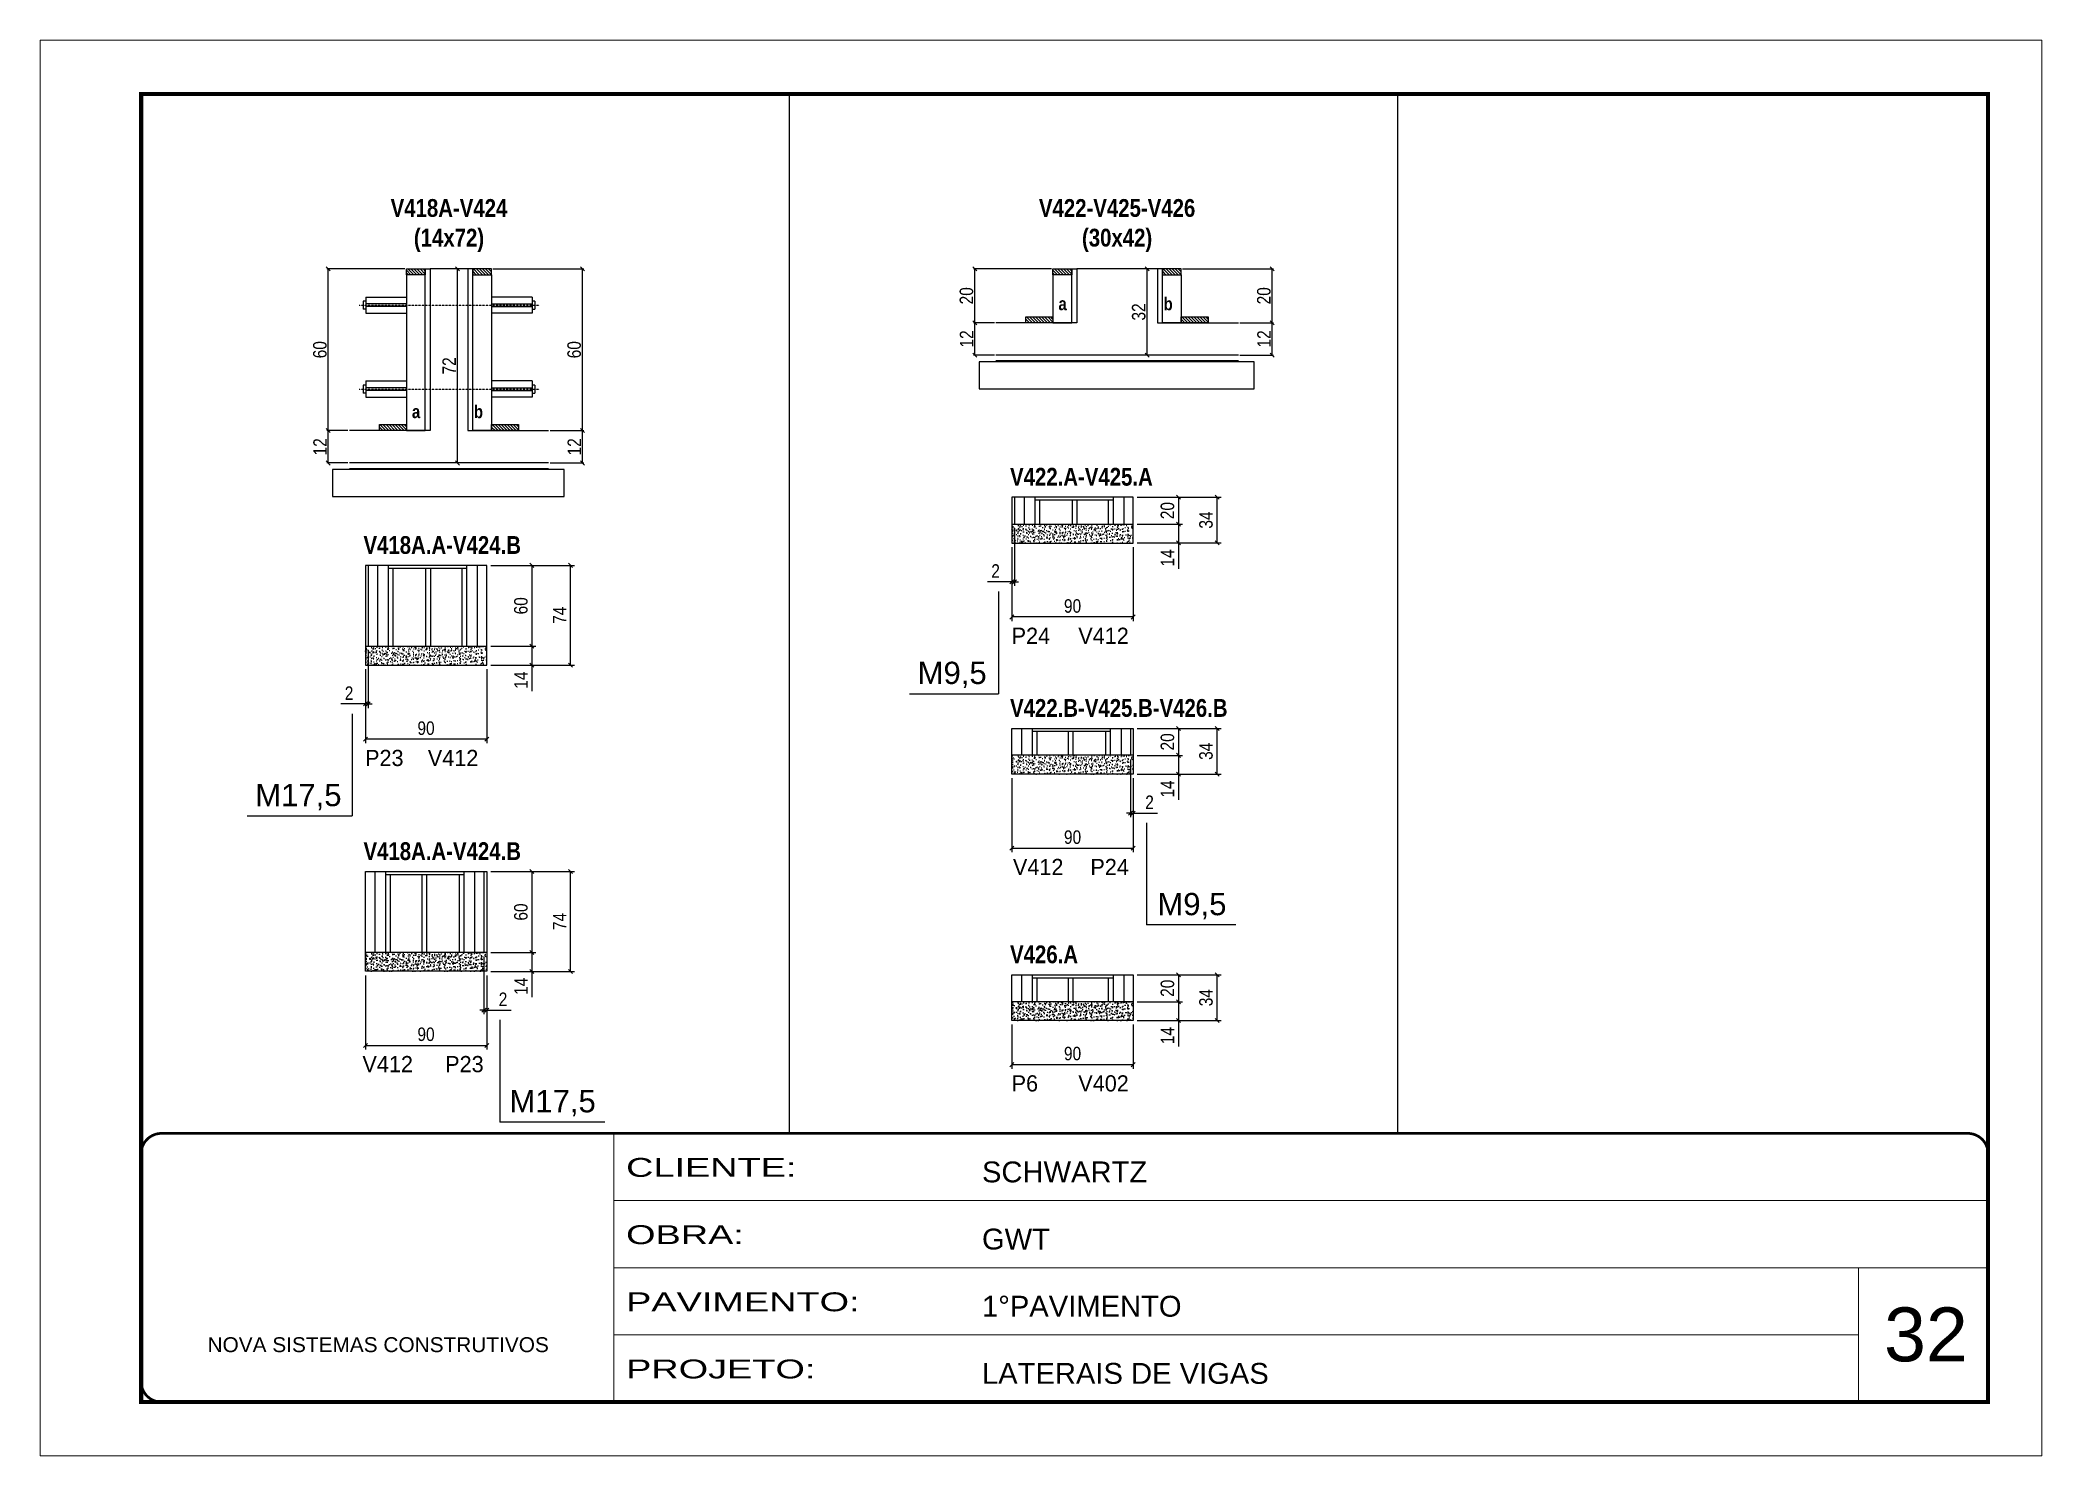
# Model space of a CAD drawing. Extents: x 13154 to 22413, y 1253 to 30260.
# Drawn here: x 17936 to 19421, y 20779 to 21829 of the extents above; entities that cross this region are included whole.
import ezdxf

# ---------------------------------------------------------------- set-up
doc = ezdxf.new("R2010")
doc.units = 0
for name, pattern in [('CONTINUO', [0]), ('DASHED', [0.75, 0.5, -0.25]), ('HIDDEN', [0.375, 0.25, -0.125])]:
    doc.linetypes.add(name, pattern=pattern)
for name, color, linetype in [('5', 5, 'Continuous'), ('barrote', 251, 'Continuous'), ('COTA', 241, 'Continuous'), ('detalhes', 4, 'Continuous'), ('NOMENCLATURA', 7, 'Continuous'), ('Painéis', 200, 'Continuous'), ('SARR_2.2x10', 60, 'Continuous'), ('SARR_2.2x7', 40, 'Continuous'), ('SARR_3.5x7', 81, 'Continuous'), ('TENSOR', 3, 'Continuous')]:
    doc.layers.add(name, color=color, linetype=linetype)
for name, color, linetype, lineweight in [('CARIMBO', 255, 'Continuous', 9), ('CONCRETO', 251, 'Continuous', 25), ('Folhas', 255, 'Continuous', 9), ('SARRAFO DE PRESSAO', 251, 'DASHED', 9)]:
    doc.layers.add(name, color=color, linetype=linetype, lineweight=lineweight)
doc.styles.add('ARIAL', font='arial.ttf')
doc.styles.add('COTA TECNICA', font='techl___.ttf', dxfattribs={"height": 10})
doc.styles.add('COTA TECNICA 2X', font='techl___.ttf', dxfattribs={"height": 10})
doc.styles.add('ROMAS860', font='ROMAS860.SHX')
doc.styles.get("Standard").update_dxf_attribs({"font": 'arial.ttf'})
doc.styles.add('TECNICA', font='techb___.ttf', dxfattribs={"height": 10})
doc.styles.add('Tecnologia', font='')
doc.styles.get('Tecnologia').set_extended_font_data('Forgotten Futurist')
doc.dimstyles.new('PAINEL', dxfattribs={"dimtxt": 10, "dimasz": 3, "dimexe": 3, "dimexo": 3, "dimgap": 3, "dimtad": 1, "dimdec": 1, "dimzin": 12, "dimdsep": 46, "dimtxsty": 'COTA TECNICA', "dimblk1": 'OBLIQUE', "dimblk2": 'OBLIQUE', "dimsah": 1, "dimcen": 0.9, "dimclrd": 4, "dimclre": 4, "dimclrt": 240, "dimadec": 1, "dimazin": 3, "dimtfac": 1, "dimtdec": 1, "dimtmove": 0, "dimatfit": 3, "dimfxl": 1, "dimtolj": 1, "dimtzin": 12, "dimarcsym": 0})
doc.dimstyles.new('SECAO', dxfattribs={"dimscale": 0.333333, "dimtxt": 5, "dimasz": 9, "dimexe": 3, "dimexo": 3, "dimgap": 3, "dimtad": 1, "dimdec": 1, "dimlfac": 0.5, "dimzin": 12, "dimdsep": 46, "dimtxsty": 'COTA TECNICA 2X', "dimblk1": 'OBLIQUE', "dimblk2": 'OBLIQUE', "dimsah": 1, "dimcen": 0.9, "dimclrd": 4, "dimclre": 4, "dimclrt": 240, "dimadec": 1, "dimazin": 3, "dimtfac": 1, "dimtdec": 1, "dimtmove": 0, "dimatfit": 3, "dimfxl": 1, "dimtolj": 1, "dimtzin": 12, "dimarcsym": 0})

msp = doc.modelspace()

# ---------------------------------------------------------------- texts
at = {"layer": '5', "linetype": 'Continuous', "style": 'ROMAS860'}
for s, rotation, p in [('P24', 0.00004, (18657.09, 21381.38)), ('V412', 0.00004, (18706.54, 21381.38)), ('P23', 0.00004, (18177.49, 21290.77)), ('V412', 0.00004, (18224.03, 21290.77)), ('V412', 359.99996, (18658.06, 21209.92)), ('P24', 359.99996, (18715.51, 21209.92)), ('V412', 359.99996, (18175.53, 21063.74)), ('P23', 359.99996, (18236.9, 21063.74)), ('P6', 0.00004, (18657.09, 21049.45)), ('V402', 0.00004, (18706.54, 21049.45))]:
    msp.add_text(s, height=12, rotation=rotation, dxfattribs=at).set_placement(p)
at = {"layer": 'CARIMBO', "style": 'ARIAL'}
msp.add_text('32', height=40, dxfattribs=at).set_placement((19304.24, 20849.29))
at = {"layer": 'detalhes', "style": 'TECNICA'}
for s, p in [('b', (18769.84, 21628.76)), ('a', (18691.86, 21628.77)), ('a', (18212.26, 21548.77)), ('b', (18258.24, 21548.76))]:
    msp.add_text(s, height=9.6, dxfattribs=at).set_placement(p)
at = {"layer": 'NOMENCLATURA', "style": 'TECNICA'}
for s, p in [('V422.A-V425.A', (18655.92, 21498.69)), ('V418A.A-V424.B', (18176.32, 21448.08)), ('V422.B-V425.B-V426.B', (18655.92, 21327.24)), ('V418A.A-V424.B', (18176.32, 21221.05)), ('V426.A', (18655.92, 21144.52))]:
    msp.add_text(s, height=13.2, dxfattribs=at).set_placement(p)
at = {"layer": 'NOMENCLATURA', "linetype": 'Continuous'}
for s, p in [('M9,5', (18587.35, 21351.61)), ('M17,5', (18095.98, 21261)), ('M9,5', (18765.21, 21180.15)), ('M17,5', (18284.57, 21033.97))]:
    msp.add_text(s, height=16.5, dxfattribs=at).set_placement(p)
at = {"layer": 'NOMENCLATURA', "char_height": 13.2, "attachment_point": 2, "style": 'TECNICA'}
for s, insert in [('V418A-V424\\P(14x72)', (18239.74, 21711.22)), ('V422-V425-V426\\P(30x42)', (18735.34, 21711.22))]:
    msp.add_mtext_dynamic_manual_height_columns(s, width=300.2766, gutter_width=1, heights=[0], dxfattribs=dict(at, insert=insert))

# ---------------------------------------------------------------- blocks, each defined once
blk = doc.blocks.new('9999999999')
at = {"color": 30, "linetype": 'CONTINUO'}
for p, q in [((98564.6, 34230.2), (98564.6, 34429.4)), ((98564.6, 34379.6), (99584, 34379.6)), ((98564.6, 34329.8), (99488, 34329.8)), ((99584, 34329.8), (99488, 34329.8)), ((99488, 34329.8), (99488, 34230.2)), ((98564.6, 34280), (99488, 34280))]:
    blk.add_line(p, q, dxfattribs=at)
at = {"color": 30, "linetype": 'CONTINUO', "const_width": 2}
blk.add_lwpolyline([(99584, 34230.2), (99584, 34414.4, 0.414214), (99569, 34429.4), (98229, 34429.4, 0.414214), (98214, 34414.4), (98214, 34245.2, 0.414214), (98229, 34230.2), (99584, 34230.2)], format="xyb", dxfattribs=at)
at = {"layer": 'Folhas'}
blk.add_lwpolyline([(98139, 34190.2), (99624, 34190.2), (99624, 35240.2), (98139, 35240.2)], close=True, dxfattribs=at)
at = {"layer": 'Folhas', "color": 30, "const_width": 3}
blk.add_lwpolyline([(98214, 34230.2), (99584, 34230.2), (99584, 35200.2), (98214, 35200.2)], close=True, dxfattribs=at)
at = {"color": 7, "linetype": 'Continuous', "ltscale": 5, "style": 'ARIAL'}
for s, height, p in [('SCHWARTZ', 15.48, (98837.7, 34393.1)), ('GWT', 15.48, (98837.7, 34343.3)), ('1°PAVIMENTO', 15.483, (98837.7, 34293.5)), ('NOVA SISTEMAS CONSTRUTIVOS', 11.059, (98263.2, 34267.2)), ('LATERAIS DE VIGAS', 15.483, (98837.7, 34243.7))]:
    blk.add_text(s, height=height, dxfattribs=at).set_placement(p)
at = {"layer": 'Folhas', "color": 7, "style": 'Tecnologia', "width": 1.5}
for s, p in [('CLIENTE:', (98573.7, 34397.2)), ('OBRA:', (98573.7, 34347.3)), ('PAVIMENTO:', (98573.7, 34297.5)), ('PROJETO:', (98573.7, 34247.7))]:
    blk.add_text(s, height=14, dxfattribs=at).set_placement(p)
blk = doc.blocks.new('_Oblique')
at = {"color": 0, "linetype": 'ByBlock', "lineweight": -2}
blk.add_line((-0.5, -0.5), (0.5, 0.5), dxfattribs=at)
blk = doc.blocks.new('*D1876')
at = {"layer": 'COTA', "color": 4, "lineweight": -2, "transparency": 16777216}
for p, q in [((18164.8, 21539.5), (18149.1, 21539.5)), ((18150.1, 21515.5), (18150.1, 21539.5)), ((18164.8, 21515.5), (18149.1, 21515.5))]:
    blk.add_line(p, q, dxfattribs=at)
at = {"layer": 'Defpoints', "color": 0, "transparency": 16777216}
for p in [(18150.1, 21539.5), (18165.8, 21539.5), (18165.8, 21515.5)]:
    blk.add_point(p, dxfattribs=at)
at = {"layer": 'COTA', "color": 4, "lineweight": -2, "transparency": 16777216, "xscale": 3, "yscale": 3, "zscale": 3}
for p, rotation in [((18150.1, 21539.5), 90), ((18150.1, 21515.5), 270)]:
    blk.add_blockref('_Oblique', p, dxfattribs=dict(at, rotation=rotation))
at = {"layer": 'COTA', "color": 240, "transparency": 16777216, "insert": (18144.1, 21527.5), "char_height": 10, "attachment_point": 5, "rotation": 90, "style": 'COTA TECNICA 2X'}
blk.add_mtext('\\A1;12', dxfattribs=at)
blk = doc.blocks.new('*D1877')
at = {"layer": 'COTA', "color": 4, "lineweight": -2, "transparency": 16777216}
for p, q in [((18207.1, 21659.5), (18149.1, 21659.5)), ((18150.1, 21539.5), (18150.1, 21659.5)), ((18164.8, 21539.5), (18149.1, 21539.5))]:
    blk.add_line(p, q, dxfattribs=at)
at = {"layer": 'Defpoints', "color": 0, "transparency": 16777216}
for p in [(18150.1, 21659.5), (18208.1, 21659.5), (18165.8, 21539.5)]:
    blk.add_point(p, dxfattribs=at)
at = {"layer": 'COTA', "color": 4, "lineweight": -2, "transparency": 16777216, "xscale": 3, "yscale": 3, "zscale": 3}
for p, rotation in [((18150.1, 21659.5), 90), ((18150.1, 21539.5), 270)]:
    blk.add_blockref('_Oblique', p, dxfattribs=dict(at, rotation=rotation))
at = {"layer": 'COTA', "color": 240, "transparency": 16777216, "insert": (18144, 21599.5), "char_height": 10, "attachment_point": 5, "rotation": 90, "style": 'COTA TECNICA 2X'}
blk.add_mtext('\\A1;60', dxfattribs=at)
blk = doc.blocks.new('*D1878')
at = {"layer": 'COTA', "color": 4, "lineweight": -2, "transparency": 16777216}
for p, q in [((18272.3, 21659.5), (18339.7, 21659.5)), ((18338.7, 21539.5), (18338.7, 21659.5)), ((18314.7, 21539.5), (18339.7, 21539.5))]:
    blk.add_line(p, q, dxfattribs=at)
at = {"layer": 'Defpoints', "color": 0, "transparency": 16777216}
for p in [(18271.3, 21659.5), (18338.7, 21659.5), (18313.7, 21539.5)]:
    blk.add_point(p, dxfattribs=at)
at = {"layer": 'COTA', "color": 4, "lineweight": -2, "transparency": 16777216, "xscale": 3, "yscale": 3, "zscale": 3}
for p, rotation in [((18338.7, 21659.5), 90), ((18338.7, 21539.5), 270)]:
    blk.add_blockref('_Oblique', p, dxfattribs=dict(at, rotation=rotation))
at = {"layer": 'COTA', "color": 240, "transparency": 16777216, "insert": (18332.6, 21599.5), "char_height": 10, "attachment_point": 5, "rotation": 90, "style": 'COTA TECNICA 2X'}
blk.add_mtext('\\A1;60', dxfattribs=at)
blk = doc.blocks.new('*D1879')
at = {"layer": 'COTA', "color": 4, "lineweight": -2, "transparency": 16777216}
for p, q in [((18252.7, 21659.5), (18245, 21659.5)), ((18246, 21515.5), (18246, 21659.5)), ((18252.7, 21515.5), (18245, 21515.5))]:
    blk.add_line(p, q, dxfattribs=at)
at = {"layer": 'Defpoints', "color": 0, "transparency": 16777216}
for p in [(18246, 21659.5), (18253.7, 21659.5), (18253.7, 21515.5)]:
    blk.add_point(p, dxfattribs=at)
at = {"layer": 'COTA', "color": 4, "lineweight": -2, "transparency": 16777216, "xscale": 3, "yscale": 3, "zscale": 3}
for p, rotation in [((18246, 21659.5), 90), ((18246, 21515.5), 270)]:
    blk.add_blockref('_Oblique', p, dxfattribs=dict(at, rotation=rotation))
at = {"layer": 'COTA', "color": 240, "transparency": 16777216, "insert": (18239.9, 21587.5), "char_height": 10, "attachment_point": 5, "rotation": 90, "style": 'COTA TECNICA 2X'}
blk.add_mtext('\\A1;72', dxfattribs=at)
blk = doc.blocks.new('*D1880')
at = {"layer": 'COTA', "color": 4, "lineweight": -2, "transparency": 16777216}
for p, q in [((18314.7, 21539.5), (18339.7, 21539.5)), ((18338.7, 21515.5), (18338.7, 21539.5)), ((18314.7, 21515.5), (18339.7, 21515.5))]:
    blk.add_line(p, q, dxfattribs=at)
at = {"layer": 'Defpoints', "color": 0, "transparency": 16777216}
for p in [(18313.7, 21539.5), (18338.7, 21539.5), (18313.7, 21515.5)]:
    blk.add_point(p, dxfattribs=at)
at = {"layer": 'COTA', "color": 4, "lineweight": -2, "transparency": 16777216, "xscale": 3, "yscale": 3, "zscale": 3}
for p, rotation in [((18338.7, 21539.5), 90), ((18338.7, 21515.5), 270)]:
    blk.add_blockref('_Oblique', p, dxfattribs=dict(at, rotation=rotation))
at = {"layer": 'COTA', "color": 240, "transparency": 16777216, "insert": (18332.7, 21527.5), "char_height": 10, "attachment_point": 5, "rotation": 90, "style": 'COTA TECNICA 2X'}
blk.add_mtext('\\A1;12', dxfattribs=at)
blk = doc.blocks.new('*D1881')
at = {"layer": 'COTA', "color": 4, "linetype": 'ByBlock', "lineweight": -2, "transparency": 16777216}
for p, q in [((18177.7, 21362.6), (18177.7, 21307.7)), ((18267.7, 21362.6), (18267.7, 21307.7)), ((18267.7, 21310.7), (18177.7, 21310.7))]:
    blk.add_line(p, q, dxfattribs=at)
at = {"layer": 'Defpoints', "color": 0, "linetype": 'ByBlock', "transparency": 16777216}
for p in [(18177.7, 21365.6), (18267.7, 21365.6), (18177.7, 21310.7)]:
    blk.add_point(p, dxfattribs=at)
at = {"layer": 'COTA', "color": 4, "linetype": 'ByBlock', "lineweight": -2, "transparency": 16777216, "xscale": 3, "yscale": 3, "zscale": 3, "rotation": 180}
blk.add_blockref('_Oblique', (18177.7, 21310.7), dxfattribs=at)
at = {"layer": 'COTA', "color": 4, "linetype": 'ByBlock', "lineweight": -2, "transparency": 16777216, "xscale": 3, "yscale": 3, "zscale": 3}
blk.add_blockref('_Oblique', (18267.7, 21310.7), dxfattribs=at)
at = {"layer": 'COTA', "color": 240, "linetype": 'ByBlock', "transparency": 16777216, "insert": (18222.7, 21318.8), "char_height": 10, "attachment_point": 5, "style": 'COTA TECNICA'}
blk.add_mtext('\\A1;90', dxfattribs=at)
blk = doc.blocks.new('*D1882')
at = {"layer": 'COTA', "color": 4, "lineweight": -2, "transparency": 16777216}
for p, q in [((18270.7, 21439.6), (18304.2, 21439.6)), ((18301.2, 21439.6), (18301.2, 21379.6)), ((18270.7, 21379.6), (18304.2, 21379.6))]:
    blk.add_line(p, q, dxfattribs=at)
at = {"layer": 'Defpoints', "color": 0, "transparency": 16777216}
for p in [(18267.7, 21439.6), (18267.7, 21379.6), (18301.2, 21379.6)]:
    blk.add_point(p, dxfattribs=at)
at = {"layer": 'COTA', "color": 4, "lineweight": -2, "transparency": 16777216, "xscale": 3, "yscale": 3, "zscale": 3}
for p, rotation in [((18301.2, 21439.6), 90), ((18301.2, 21379.6), 270)]:
    blk.add_blockref('_Oblique', p, dxfattribs=dict(at, rotation=rotation))
at = {"layer": 'COTA', "color": 240, "transparency": 16777216, "insert": (18293.1, 21409.6), "char_height": 10, "attachment_point": 5, "rotation": 90, "style": 'COTA TECNICA'}
blk.add_mtext('\\A1;60', dxfattribs=at)
blk = doc.blocks.new('*D1883')
at = {"layer": 'COTA', "color": 4, "lineweight": -2, "transparency": 16777216}
for p, q in [((18179.7, 21376.6), (18179.7, 21333.8)), ((18177.7, 21362.6), (18177.7, 21333.8)), ((18177.7, 21336.8), (18159.6, 21336.8)), ((18179.7, 21336.8), (18177.7, 21336.8)), ((18179.7, 21336.8), (18182.7, 21336.8))]:
    blk.add_line(p, q, dxfattribs=at)
at = {"layer": 'Defpoints', "color": 0, "transparency": 16777216}
for p in [(18179.7, 21379.6), (18177.7, 21365.6), (18177.7, 21336.8)]:
    blk.add_point(p, dxfattribs=at)
at = {"layer": 'COTA', "color": 4, "lineweight": -2, "transparency": 16777216, "xscale": 3, "yscale": 3, "zscale": 3}
blk.add_blockref('_Oblique', (18177.7, 21336.8), dxfattribs=at)
at = {"layer": 'COTA', "color": 4, "lineweight": -2, "transparency": 16777216, "xscale": 3, "yscale": 3, "zscale": 3, "rotation": 180}
blk.add_blockref('_Oblique', (18179.7, 21336.8), dxfattribs=at)
at = {"layer": 'COTA', "color": 240, "transparency": 16777216, "insert": (18165.6, 21344.8), "char_height": 10, "attachment_point": 5, "style": 'COTA TECNICA'}
blk.add_mtext('\\A1;2', dxfattribs=at)
blk = doc.blocks.new('*D1884')
at = {"layer": 'COTA', "color": 4, "lineweight": -2, "transparency": 16777216}
for p, q in [((18270.7, 21379.6), (18304.2, 21379.6)), ((18301.2, 21379.6), (18301.2, 21365.6)), ((18270.7, 21365.6), (18304.2, 21365.6)), ((18301.2, 21365.6), (18301.2, 21346.4))]:
    blk.add_line(p, q, dxfattribs=at)
at = {"layer": 'Defpoints', "color": 0, "transparency": 16777216}
for p in [(18267.7, 21379.6), (18267.7, 21365.6), (18301.2, 21365.6)]:
    blk.add_point(p, dxfattribs=at)
at = {"layer": 'COTA', "color": 4, "lineweight": -2, "transparency": 16777216, "xscale": 3, "yscale": 3, "zscale": 3}
for p, rotation in [((18301.2, 21379.6), 90), ((18301.2, 21365.6), 270)]:
    blk.add_blockref('_Oblique', p, dxfattribs=dict(at, rotation=rotation))
at = {"layer": 'COTA', "color": 240, "transparency": 16777216, "insert": (18293.1, 21354.5), "char_height": 10, "attachment_point": 5, "rotation": 90, "style": 'COTA TECNICA'}
blk.add_mtext('\\A1;14', dxfattribs=at)
blk = doc.blocks.new('*D1885')
at = {"layer": 'COTA', "color": 4, "linetype": 'ByBlock', "lineweight": -2, "transparency": 16777216}
for p, q in [((18177.7, 21135.5), (18177.7, 21080.6)), ((18267.7, 21135.5), (18267.7, 21080.6)), ((18177.7, 21083.6), (18267.7, 21083.6))]:
    blk.add_line(p, q, dxfattribs=at)
at = {"layer": 'Defpoints', "color": 0, "linetype": 'ByBlock', "transparency": 16777216}
for p in [(18177.7, 21138.5), (18267.7, 21138.5), (18267.7, 21083.6)]:
    blk.add_point(p, dxfattribs=at)
at = {"layer": 'COTA', "color": 4, "linetype": 'ByBlock', "lineweight": -2, "transparency": 16777216, "xscale": 3, "yscale": 3, "zscale": 3, "rotation": 180}
blk.add_blockref('_Oblique', (18177.7, 21083.6), dxfattribs=at)
at = {"layer": 'COTA', "color": 4, "linetype": 'ByBlock', "lineweight": -2, "transparency": 16777216, "xscale": 3, "yscale": 3, "zscale": 3}
blk.add_blockref('_Oblique', (18267.7, 21083.6), dxfattribs=at)
at = {"layer": 'COTA', "color": 240, "linetype": 'ByBlock', "transparency": 16777216, "insert": (18222.7, 21091.8), "char_height": 10, "attachment_point": 5, "style": 'COTA TECNICA'}
blk.add_mtext('\\A1;90', dxfattribs=at)
blk = doc.blocks.new('*D1886')
at = {"layer": 'COTA', "color": 4, "lineweight": -2, "transparency": 16777216}
for p, q in [((18265.7, 21149.5), (18265.7, 21106.8)), ((18267.7, 21135.5), (18267.7, 21106.8)), ((18265.7, 21109.8), (18262.7, 21109.8)), ((18265.7, 21109.8), (18267.7, 21109.8)), ((18267.7, 21109.8), (18285.8, 21109.8))]:
    blk.add_line(p, q, dxfattribs=at)
at = {"layer": 'Defpoints', "color": 0, "transparency": 16777216}
for p in [(18265.7, 21152.5), (18267.7, 21138.5), (18267.7, 21109.8)]:
    blk.add_point(p, dxfattribs=at)
at = {"layer": 'COTA', "color": 4, "lineweight": -2, "transparency": 16777216, "xscale": 3, "yscale": 3, "zscale": 3}
blk.add_blockref('_Oblique', (18265.7, 21109.8), dxfattribs=at)
at = {"layer": 'COTA', "color": 4, "lineweight": -2, "transparency": 16777216, "xscale": 3, "yscale": 3, "zscale": 3, "rotation": 180}
blk.add_blockref('_Oblique', (18267.7, 21109.8), dxfattribs=at)
at = {"layer": 'COTA', "color": 240, "transparency": 16777216, "insert": (18279.8, 21117.8), "char_height": 10, "attachment_point": 5, "style": 'COTA TECNICA'}
blk.add_mtext('\\A1;2', dxfattribs=at)
blk = doc.blocks.new('*D1887')
at = {"layer": 'COTA', "color": 4, "lineweight": -2, "transparency": 16777216}
for p, q in [((18270.7, 21439.6), (18332.9, 21439.6)), ((18329.9, 21365.6), (18329.9, 21439.6)), ((18270.7, 21365.6), (18332.9, 21365.6))]:
    blk.add_line(p, q, dxfattribs=at)
at = {"layer": 'Defpoints', "color": 0, "transparency": 16777216}
for p in [(18267.7, 21439.6), (18329.9, 21439.6), (18267.7, 21365.6)]:
    blk.add_point(p, dxfattribs=at)
at = {"layer": 'COTA', "color": 4, "lineweight": -2, "transparency": 16777216, "xscale": 3, "yscale": 3, "zscale": 3}
for p, rotation in [((18329.9, 21439.6), 90), ((18329.9, 21365.6), 270)]:
    blk.add_blockref('_Oblique', p, dxfattribs=dict(at, rotation=rotation))
at = {"layer": 'COTA', "color": 240, "transparency": 16777216, "insert": (18321.9, 21402.6), "char_height": 10, "attachment_point": 5, "rotation": 90, "style": 'COTA TECNICA'}
blk.add_mtext('\\A1;74', dxfattribs=at)
blk = doc.blocks.new('*D1888')
at = {"layer": 'COTA', "color": 4, "lineweight": -2, "transparency": 16777216}
for p, q in [((18270.7, 21212.5), (18304.2, 21212.5)), ((18301.2, 21212.5), (18301.2, 21152.5)), ((18270.7, 21152.5), (18304.2, 21152.5))]:
    blk.add_line(p, q, dxfattribs=at)
at = {"layer": 'Defpoints', "color": 0, "transparency": 16777216}
for p in [(18267.7, 21212.5), (18267.7, 21152.5), (18301.2, 21152.5)]:
    blk.add_point(p, dxfattribs=at)
at = {"layer": 'COTA', "color": 4, "lineweight": -2, "transparency": 16777216, "xscale": 3, "yscale": 3, "zscale": 3}
for p, rotation in [((18301.2, 21212.5), 90), ((18301.2, 21152.5), 270)]:
    blk.add_blockref('_Oblique', p, dxfattribs=dict(at, rotation=rotation))
at = {"layer": 'COTA', "color": 240, "transparency": 16777216, "insert": (18293.1, 21182.5), "char_height": 10, "attachment_point": 5, "rotation": 90, "style": 'COTA TECNICA'}
blk.add_mtext('\\A1;60', dxfattribs=at)
blk = doc.blocks.new('*D1889')
at = {"layer": 'COTA', "color": 4, "lineweight": -2, "transparency": 16777216}
for p, q in [((18270.7, 21152.5), (18304.2, 21152.5)), ((18301.2, 21152.5), (18301.2, 21138.5)), ((18270.7, 21138.5), (18304.2, 21138.5)), ((18301.2, 21138.5), (18301.2, 21119.4))]:
    blk.add_line(p, q, dxfattribs=at)
at = {"layer": 'Defpoints', "color": 0, "transparency": 16777216}
for p in [(18267.7, 21152.5), (18267.7, 21138.5), (18301.2, 21138.5)]:
    blk.add_point(p, dxfattribs=at)
at = {"layer": 'COTA', "color": 4, "lineweight": -2, "transparency": 16777216, "xscale": 3, "yscale": 3, "zscale": 3}
for p, rotation in [((18301.2, 21152.5), 90), ((18301.2, 21138.5), 270)]:
    blk.add_blockref('_Oblique', p, dxfattribs=dict(at, rotation=rotation))
at = {"layer": 'COTA', "color": 240, "transparency": 16777216, "insert": (18293.1, 21127.5), "char_height": 10, "attachment_point": 5, "rotation": 90, "style": 'COTA TECNICA'}
blk.add_mtext('\\A1;14', dxfattribs=at)
blk = doc.blocks.new('*D1890')
at = {"layer": 'COTA', "color": 4, "lineweight": -2, "transparency": 16777216}
for p, q in [((18270.7, 21212.5), (18332.9, 21212.5)), ((18329.9, 21138.5), (18329.9, 21212.5)), ((18270.7, 21138.5), (18332.9, 21138.5))]:
    blk.add_line(p, q, dxfattribs=at)
at = {"layer": 'Defpoints', "color": 0, "transparency": 16777216}
for p in [(18267.7, 21212.5), (18329.9, 21212.5), (18267.7, 21138.5)]:
    blk.add_point(p, dxfattribs=at)
at = {"layer": 'COTA', "color": 4, "lineweight": -2, "transparency": 16777216, "xscale": 3, "yscale": 3, "zscale": 3}
for p, rotation in [((18329.9, 21212.5), 90), ((18329.9, 21138.5), 270)]:
    blk.add_blockref('_Oblique', p, dxfattribs=dict(at, rotation=rotation))
at = {"layer": 'COTA', "color": 240, "transparency": 16777216, "insert": (18321.9, 21175.5), "char_height": 10, "attachment_point": 5, "rotation": 90, "style": 'COTA TECNICA'}
blk.add_mtext('\\A1;74', dxfattribs=at)
blk = doc.blocks.new('*D1893')
at = {"layer": 'COTA', "color": 4, "lineweight": -2, "transparency": 16777216}
for p, q in [((18644.4, 21619.5), (18628.7, 21619.5)), ((18629.7, 21595.5), (18629.7, 21619.5)), ((18644.4, 21595.5), (18628.7, 21595.5))]:
    blk.add_line(p, q, dxfattribs=at)
at = {"layer": 'Defpoints', "color": 0, "transparency": 16777216}
for p in [(18629.7, 21619.5), (18645.4, 21619.5), (18645.4, 21595.5)]:
    blk.add_point(p, dxfattribs=at)
at = {"layer": 'COTA', "color": 4, "lineweight": -2, "transparency": 16777216, "xscale": 3, "yscale": 3, "zscale": 3}
for p, rotation in [((18629.7, 21619.5), 90), ((18629.7, 21595.5), 270)]:
    blk.add_blockref('_Oblique', p, dxfattribs=dict(at, rotation=rotation))
at = {"layer": 'COTA', "color": 240, "transparency": 16777216, "insert": (18623.7, 21607.5), "char_height": 10, "attachment_point": 5, "rotation": 90, "style": 'COTA TECNICA 2X'}
blk.add_mtext('\\A1;12', dxfattribs=at)
blk = doc.blocks.new('*D1894')
at = {"layer": 'COTA', "color": 4, "lineweight": -2, "transparency": 16777216}
for p, q in [((18686.7, 21659.5), (18628.7, 21659.5)), ((18629.7, 21619.5), (18629.7, 21659.5)), ((18644.4, 21619.5), (18628.7, 21619.5))]:
    blk.add_line(p, q, dxfattribs=at)
at = {"layer": 'Defpoints', "color": 0, "transparency": 16777216}
for p in [(18629.7, 21659.5), (18687.7, 21659.5), (18645.4, 21619.5)]:
    blk.add_point(p, dxfattribs=at)
at = {"layer": 'COTA', "color": 4, "lineweight": -2, "transparency": 16777216, "xscale": 3, "yscale": 3, "zscale": 3}
for p, rotation in [((18629.7, 21659.5), 90), ((18629.7, 21619.5), 270)]:
    blk.add_blockref('_Oblique', p, dxfattribs=dict(at, rotation=rotation))
at = {"layer": 'COTA', "color": 240, "transparency": 16777216, "insert": (18623.6, 21639.5), "char_height": 10, "attachment_point": 5, "rotation": 90, "style": 'COTA TECNICA 2X'}
blk.add_mtext('\\A1;20', dxfattribs=at)
blk = doc.blocks.new('*D1895')
at = {"layer": 'COTA', "color": 4, "lineweight": -2, "transparency": 16777216}
for p, q in [((18783.9, 21659.5), (18851.3, 21659.5)), ((18850.3, 21619.5), (18850.3, 21659.5)), ((18826.3, 21619.5), (18851.3, 21619.5))]:
    blk.add_line(p, q, dxfattribs=at)
at = {"layer": 'Defpoints', "color": 0, "transparency": 16777216}
for p in [(18782.9, 21659.5), (18850.3, 21659.5), (18825.3, 21619.5)]:
    blk.add_point(p, dxfattribs=at)
at = {"layer": 'COTA', "color": 4, "lineweight": -2, "transparency": 16777216, "xscale": 3, "yscale": 3, "zscale": 3}
for p, rotation in [((18850.3, 21659.5), 90), ((18850.3, 21619.5), 270)]:
    blk.add_blockref('_Oblique', p, dxfattribs=dict(at, rotation=rotation))
at = {"layer": 'COTA', "color": 240, "transparency": 16777216, "insert": (18844.2, 21639.5), "char_height": 10, "attachment_point": 5, "rotation": 90, "style": 'COTA TECNICA 2X'}
blk.add_mtext('\\A1;20', dxfattribs=at)
blk = doc.blocks.new('*D1896')
at = {"layer": 'COTA', "color": 4, "lineweight": -2, "transparency": 16777216}
for p, q in [((18764.3, 21659.5), (18756.6, 21659.5)), ((18757.6, 21595.5), (18757.6, 21659.5)), ((18764.3, 21595.5), (18756.6, 21595.5))]:
    blk.add_line(p, q, dxfattribs=at)
at = {"layer": 'Defpoints', "color": 0, "transparency": 16777216}
for p in [(18757.6, 21659.5), (18765.3, 21659.5), (18765.3, 21595.5)]:
    blk.add_point(p, dxfattribs=at)
at = {"layer": 'COTA', "color": 4, "lineweight": -2, "transparency": 16777216, "xscale": 3, "yscale": 3, "zscale": 3}
for p, rotation in [((18757.6, 21659.5), 90), ((18757.6, 21595.5), 270)]:
    blk.add_blockref('_Oblique', p, dxfattribs=dict(at, rotation=rotation))
at = {"layer": 'COTA', "color": 240, "transparency": 16777216, "insert": (18751.4, 21627.5), "char_height": 10, "attachment_point": 5, "rotation": 90, "style": 'COTA TECNICA 2X'}
blk.add_mtext('\\A1;32', dxfattribs=at)
blk = doc.blocks.new('*D1897')
at = {"layer": 'COTA', "color": 4, "lineweight": -2, "transparency": 16777216}
for p, q in [((18826.3, 21619.5), (18851.3, 21619.5)), ((18850.3, 21595.5), (18850.3, 21619.5)), ((18826.3, 21595.5), (18851.3, 21595.5))]:
    blk.add_line(p, q, dxfattribs=at)
at = {"layer": 'Defpoints', "color": 0, "transparency": 16777216}
for p in [(18825.3, 21619.5), (18850.3, 21619.5), (18825.3, 21595.5)]:
    blk.add_point(p, dxfattribs=at)
at = {"layer": 'COTA', "color": 4, "lineweight": -2, "transparency": 16777216, "xscale": 3, "yscale": 3, "zscale": 3}
for p, rotation in [((18850.3, 21619.5), 90), ((18850.3, 21595.5), 270)]:
    blk.add_blockref('_Oblique', p, dxfattribs=dict(at, rotation=rotation))
at = {"layer": 'COTA', "color": 240, "transparency": 16777216, "insert": (18844.3, 21607.5), "char_height": 10, "attachment_point": 5, "rotation": 90, "style": 'COTA TECNICA 2X'}
blk.add_mtext('\\A1;12', dxfattribs=at)
blk = doc.blocks.new('*D1891')
at = {"layer": 'COTA', "color": 4, "linetype": 'ByBlock', "lineweight": -2, "transparency": 16777216}
for p, q in [((18657.3, 21453.2), (18657.3, 21398.3)), ((18747.3, 21453.2), (18747.3, 21398.3)), ((18747.3, 21401.3), (18657.3, 21401.3))]:
    blk.add_line(p, q, dxfattribs=at)
at = {"layer": 'Defpoints', "color": 0, "linetype": 'ByBlock', "transparency": 16777216}
for p in [(18657.3, 21456.2), (18747.3, 21456.2), (18657.3, 21401.3)]:
    blk.add_point(p, dxfattribs=at)
at = {"layer": 'COTA', "color": 4, "linetype": 'ByBlock', "lineweight": -2, "transparency": 16777216, "xscale": 3, "yscale": 3, "zscale": 3, "rotation": 180}
blk.add_blockref('_Oblique', (18657.3, 21401.3), dxfattribs=at)
at = {"layer": 'COTA', "color": 4, "linetype": 'ByBlock', "lineweight": -2, "transparency": 16777216, "xscale": 3, "yscale": 3, "zscale": 3}
blk.add_blockref('_Oblique', (18747.3, 21401.3), dxfattribs=at)
at = {"layer": 'COTA', "color": 240, "linetype": 'ByBlock', "transparency": 16777216, "insert": (18702.3, 21409.4), "char_height": 10, "attachment_point": 5, "style": 'COTA TECNICA'}
blk.add_mtext('\\A1;90', dxfattribs=at)
blk = doc.blocks.new('*D1898')
at = {"layer": 'COTA', "color": 4, "lineweight": -2, "transparency": 16777216}
for p, q in [((18750.3, 21490.2), (18783.8, 21490.2)), ((18780.8, 21490.2), (18780.8, 21470.2)), ((18750.3, 21470.2), (18783.8, 21470.2))]:
    blk.add_line(p, q, dxfattribs=at)
at = {"layer": 'Defpoints', "color": 0, "transparency": 16777216}
for p in [(18747.3, 21490.2), (18747.3, 21470.2), (18780.8, 21470.2)]:
    blk.add_point(p, dxfattribs=at)
at = {"layer": 'COTA', "color": 4, "lineweight": -2, "transparency": 16777216, "xscale": 3, "yscale": 3, "zscale": 3}
for p, rotation in [((18780.8, 21490.2), 90), ((18780.8, 21470.2), 270)]:
    blk.add_blockref('_Oblique', p, dxfattribs=dict(at, rotation=rotation))
at = {"layer": 'COTA', "color": 240, "transparency": 16777216, "insert": (18772.7, 21480.2), "char_height": 10, "attachment_point": 5, "rotation": 90, "style": 'COTA TECNICA'}
blk.add_mtext('\\A1;20', dxfattribs=at)
blk = doc.blocks.new('*D1892')
at = {"layer": 'COTA', "color": 4, "lineweight": -2, "transparency": 16777216}
for p, q in [((18659.3, 21467.2), (18659.3, 21424.4)), ((18657.3, 21453.2), (18657.3, 21424.4)), ((18657.3, 21427.4), (18639.2, 21427.4)), ((18659.3, 21427.4), (18657.3, 21427.4)), ((18659.3, 21427.4), (18662.3, 21427.4))]:
    blk.add_line(p, q, dxfattribs=at)
at = {"layer": 'Defpoints', "color": 0, "transparency": 16777216}
for p in [(18659.3, 21470.2), (18657.3, 21456.2), (18657.3, 21427.4)]:
    blk.add_point(p, dxfattribs=at)
at = {"layer": 'COTA', "color": 4, "lineweight": -2, "transparency": 16777216, "xscale": 3, "yscale": 3, "zscale": 3}
blk.add_blockref('_Oblique', (18657.3, 21427.4), dxfattribs=at)
at = {"layer": 'COTA', "color": 4, "lineweight": -2, "transparency": 16777216, "xscale": 3, "yscale": 3, "zscale": 3, "rotation": 180}
blk.add_blockref('_Oblique', (18659.3, 21427.4), dxfattribs=at)
at = {"layer": 'COTA', "color": 240, "transparency": 16777216, "insert": (18645.2, 21435.4), "char_height": 10, "attachment_point": 5, "style": 'COTA TECNICA'}
blk.add_mtext('\\A1;2', dxfattribs=at)
blk = doc.blocks.new('*D1899')
at = {"layer": 'COTA', "color": 4, "lineweight": -2, "transparency": 16777216}
for p, q in [((18750.3, 21470.2), (18783.8, 21470.2)), ((18780.8, 21470.2), (18780.8, 21456.2)), ((18750.3, 21456.2), (18783.8, 21456.2)), ((18780.8, 21456.2), (18780.8, 21437.1))]:
    blk.add_line(p, q, dxfattribs=at)
at = {"layer": 'Defpoints', "color": 0, "transparency": 16777216}
for p in [(18747.3, 21470.2), (18747.3, 21456.2), (18780.8, 21456.2)]:
    blk.add_point(p, dxfattribs=at)
at = {"layer": 'COTA', "color": 4, "lineweight": -2, "transparency": 16777216, "xscale": 3, "yscale": 3, "zscale": 3}
for p, rotation in [((18780.8, 21470.2), 90), ((18780.8, 21456.2), 270)]:
    blk.add_blockref('_Oblique', p, dxfattribs=dict(at, rotation=rotation))
at = {"layer": 'COTA', "color": 240, "transparency": 16777216, "insert": (18772.7, 21445.1), "char_height": 10, "attachment_point": 5, "rotation": 90, "style": 'COTA TECNICA'}
blk.add_mtext('\\A1;14', dxfattribs=at)
blk = doc.blocks.new('*D1900')
at = {"layer": 'COTA', "color": 4, "lineweight": -2, "transparency": 16777216}
for p, q in [((18750.3, 21490.2), (18812.5, 21490.2)), ((18809.5, 21456.2), (18809.5, 21490.2)), ((18750.3, 21456.2), (18812.5, 21456.2))]:
    blk.add_line(p, q, dxfattribs=at)
at = {"layer": 'Defpoints', "color": 0, "transparency": 16777216}
for p in [(18747.3, 21490.2), (18809.5, 21490.2), (18747.3, 21456.2)]:
    blk.add_point(p, dxfattribs=at)
at = {"layer": 'COTA', "color": 4, "lineweight": -2, "transparency": 16777216, "xscale": 3, "yscale": 3, "zscale": 3}
for p, rotation in [((18809.5, 21490.2), 90), ((18809.5, 21456.2), 270)]:
    blk.add_blockref('_Oblique', p, dxfattribs=dict(at, rotation=rotation))
at = {"layer": 'COTA', "color": 240, "transparency": 16777216, "insert": (18801.3, 21473.2), "char_height": 10, "attachment_point": 5, "rotation": 90, "style": 'COTA TECNICA'}
blk.add_mtext('\\A1;34', dxfattribs=at)
blk = doc.blocks.new('*D1901')
at = {"layer": 'COTA', "color": 4, "linetype": 'ByBlock', "lineweight": -2, "transparency": 16777216}
for p, q in [((18657.3, 21281.7), (18657.3, 21226.8)), ((18747.3, 21281.7), (18747.3, 21226.8)), ((18657.3, 21229.8), (18747.3, 21229.8))]:
    blk.add_line(p, q, dxfattribs=at)
at = {"layer": 'Defpoints', "color": 0, "linetype": 'ByBlock', "transparency": 16777216}
for p in [(18657.3, 21284.7), (18747.3, 21284.7), (18747.3, 21229.8)]:
    blk.add_point(p, dxfattribs=at)
at = {"layer": 'COTA', "color": 4, "linetype": 'ByBlock', "lineweight": -2, "transparency": 16777216, "xscale": 3, "yscale": 3, "zscale": 3, "rotation": 180}
blk.add_blockref('_Oblique', (18657.3, 21229.8), dxfattribs=at)
at = {"layer": 'COTA', "color": 4, "linetype": 'ByBlock', "lineweight": -2, "transparency": 16777216, "xscale": 3, "yscale": 3, "zscale": 3}
blk.add_blockref('_Oblique', (18747.3, 21229.8), dxfattribs=at)
at = {"layer": 'COTA', "color": 240, "linetype": 'ByBlock', "transparency": 16777216, "insert": (18702.3, 21238), "char_height": 10, "attachment_point": 5, "style": 'COTA TECNICA'}
blk.add_mtext('\\A1;90', dxfattribs=at)
blk = doc.blocks.new('*D1902')
at = {"layer": 'COTA', "color": 4, "lineweight": -2, "transparency": 16777216}
for p, q in [((18745.3, 21295.7), (18745.3, 21252.9)), ((18747.3, 21281.7), (18747.3, 21252.9)), ((18745.3, 21255.9), (18742.3, 21255.9)), ((18745.3, 21255.9), (18747.3, 21255.9)), ((18747.3, 21255.9), (18765.4, 21255.9))]:
    blk.add_line(p, q, dxfattribs=at)
at = {"layer": 'Defpoints', "color": 0, "transparency": 16777216}
for p in [(18745.3, 21298.7), (18747.3, 21284.7), (18747.3, 21255.9)]:
    blk.add_point(p, dxfattribs=at)
at = {"layer": 'COTA', "color": 4, "lineweight": -2, "transparency": 16777216, "xscale": 3, "yscale": 3, "zscale": 3}
blk.add_blockref('_Oblique', (18745.3, 21255.9), dxfattribs=at)
at = {"layer": 'COTA', "color": 4, "lineweight": -2, "transparency": 16777216, "xscale": 3, "yscale": 3, "zscale": 3, "rotation": 180}
blk.add_blockref('_Oblique', (18747.3, 21255.9), dxfattribs=at)
at = {"layer": 'COTA', "color": 240, "transparency": 16777216, "insert": (18759.4, 21263.9), "char_height": 10, "attachment_point": 5, "style": 'COTA TECNICA'}
blk.add_mtext('\\A1;2', dxfattribs=at)
blk = doc.blocks.new('*D1903')
at = {"layer": 'COTA', "color": 4, "lineweight": -2, "transparency": 16777216}
for p, q in [((18750.3, 21318.7), (18783.8, 21318.7)), ((18780.8, 21318.7), (18780.8, 21298.7)), ((18750.3, 21298.7), (18783.8, 21298.7))]:
    blk.add_line(p, q, dxfattribs=at)
at = {"layer": 'Defpoints', "color": 0, "transparency": 16777216}
for p in [(18747.3, 21318.7), (18747.3, 21298.7), (18780.8, 21298.7)]:
    blk.add_point(p, dxfattribs=at)
at = {"layer": 'COTA', "color": 4, "lineweight": -2, "transparency": 16777216, "xscale": 3, "yscale": 3, "zscale": 3}
for p, rotation in [((18780.8, 21318.7), 90), ((18780.8, 21298.7), 270)]:
    blk.add_blockref('_Oblique', p, dxfattribs=dict(at, rotation=rotation))
at = {"layer": 'COTA', "color": 240, "transparency": 16777216, "insert": (18772.7, 21308.7), "char_height": 10, "attachment_point": 5, "rotation": 90, "style": 'COTA TECNICA'}
blk.add_mtext('\\A1;20', dxfattribs=at)
blk = doc.blocks.new('*D1904')
at = {"layer": 'COTA', "color": 4, "lineweight": -2, "transparency": 16777216}
for p, q in [((18750.3, 21298.7), (18783.8, 21298.7)), ((18780.8, 21298.7), (18780.8, 21284.7)), ((18750.3, 21284.7), (18783.8, 21284.7)), ((18780.8, 21284.7), (18780.8, 21265.6))]:
    blk.add_line(p, q, dxfattribs=at)
at = {"layer": 'Defpoints', "color": 0, "transparency": 16777216}
for p in [(18747.3, 21298.7), (18747.3, 21284.7), (18780.8, 21284.7)]:
    blk.add_point(p, dxfattribs=at)
at = {"layer": 'COTA', "color": 4, "lineweight": -2, "transparency": 16777216, "xscale": 3, "yscale": 3, "zscale": 3}
for p, rotation in [((18780.8, 21298.7), 90), ((18780.8, 21284.7), 270)]:
    blk.add_blockref('_Oblique', p, dxfattribs=dict(at, rotation=rotation))
at = {"layer": 'COTA', "color": 240, "transparency": 16777216, "insert": (18772.7, 21273.7), "char_height": 10, "attachment_point": 5, "rotation": 90, "style": 'COTA TECNICA'}
blk.add_mtext('\\A1;14', dxfattribs=at)
blk = doc.blocks.new('*D1905')
at = {"layer": 'COTA', "color": 4, "lineweight": -2, "transparency": 16777216}
for p, q in [((18750.3, 21318.7), (18812.5, 21318.7)), ((18809.5, 21284.7), (18809.5, 21318.7)), ((18750.3, 21284.7), (18812.5, 21284.7))]:
    blk.add_line(p, q, dxfattribs=at)
at = {"layer": 'Defpoints', "color": 0, "transparency": 16777216}
for p in [(18747.3, 21318.7), (18809.5, 21318.7), (18747.3, 21284.7)]:
    blk.add_point(p, dxfattribs=at)
at = {"layer": 'COTA', "color": 4, "lineweight": -2, "transparency": 16777216, "xscale": 3, "yscale": 3, "zscale": 3}
for p, rotation in [((18809.5, 21318.7), 90), ((18809.5, 21284.7), 270)]:
    blk.add_blockref('_Oblique', p, dxfattribs=dict(at, rotation=rotation))
at = {"layer": 'COTA', "color": 240, "transparency": 16777216, "insert": (18801.3, 21301.7), "char_height": 10, "attachment_point": 5, "rotation": 90, "style": 'COTA TECNICA'}
blk.add_mtext('\\A1;34', dxfattribs=at)
blk = doc.blocks.new('*D1906')
at = {"layer": 'COTA', "color": 4, "lineweight": -2, "transparency": 16777216}
for p, q in [((18750.3, 21136), (18783.8, 21136)), ((18780.8, 21136), (18780.8, 21116)), ((18750.3, 21116), (18783.8, 21116))]:
    blk.add_line(p, q, dxfattribs=at)
at = {"layer": 'Defpoints', "color": 0, "transparency": 16777216}
for p in [(18747.3, 21136), (18747.3, 21116), (18780.8, 21116)]:
    blk.add_point(p, dxfattribs=at)
at = {"layer": 'COTA', "color": 4, "lineweight": -2, "transparency": 16777216, "xscale": 3, "yscale": 3, "zscale": 3}
for p, rotation in [((18780.8, 21136), 90), ((18780.8, 21116), 270)]:
    blk.add_blockref('_Oblique', p, dxfattribs=dict(at, rotation=rotation))
at = {"layer": 'COTA', "color": 240, "transparency": 16777216, "insert": (18772.7, 21126), "char_height": 10, "attachment_point": 5, "rotation": 90, "style": 'COTA TECNICA'}
blk.add_mtext('\\A1;20', dxfattribs=at)
blk = doc.blocks.new('*D1907')
at = {"layer": 'COTA', "color": 4, "lineweight": -2, "transparency": 16777216}
for p, q in [((18750.3, 21136), (18812.5, 21136)), ((18809.5, 21102), (18809.5, 21136)), ((18750.3, 21102), (18812.5, 21102))]:
    blk.add_line(p, q, dxfattribs=at)
at = {"layer": 'Defpoints', "color": 0, "transparency": 16777216}
for p in [(18747.3, 21136), (18809.5, 21136), (18747.3, 21102)]:
    blk.add_point(p, dxfattribs=at)
at = {"layer": 'COTA', "color": 4, "lineweight": -2, "transparency": 16777216, "xscale": 3, "yscale": 3, "zscale": 3}
for p, rotation in [((18809.5, 21136), 90), ((18809.5, 21102), 270)]:
    blk.add_blockref('_Oblique', p, dxfattribs=dict(at, rotation=rotation))
at = {"layer": 'COTA', "color": 240, "transparency": 16777216, "insert": (18801.3, 21119), "char_height": 10, "attachment_point": 5, "rotation": 90, "style": 'COTA TECNICA'}
blk.add_mtext('\\A1;34', dxfattribs=at)
blk = doc.blocks.new('*D1908')
at = {"layer": 'COTA', "color": 4, "lineweight": -2, "transparency": 16777216}
for p, q in [((18750.3, 21116), (18783.8, 21116)), ((18750.3, 21102), (18783.8, 21102)), ((18780.8, 21116), (18780.8, 21102)), ((18780.8, 21102), (18780.8, 21082.9))]:
    blk.add_line(p, q, dxfattribs=at)
at = {"layer": 'Defpoints', "color": 0, "transparency": 16777216}
for p in [(18747.3, 21116), (18747.3, 21102), (18780.8, 21102)]:
    blk.add_point(p, dxfattribs=at)
at = {"layer": 'COTA', "color": 4, "lineweight": -2, "transparency": 16777216, "xscale": 3, "yscale": 3, "zscale": 3}
for p, rotation in [((18780.8, 21116), 90), ((18780.8, 21102), 270)]:
    blk.add_blockref('_Oblique', p, dxfattribs=dict(at, rotation=rotation))
at = {"layer": 'COTA', "color": 240, "transparency": 16777216, "insert": (18772.7, 21090.9), "char_height": 10, "attachment_point": 5, "rotation": 90, "style": 'COTA TECNICA'}
blk.add_mtext('\\A1;14', dxfattribs=at)
blk = doc.blocks.new('*D1909')
at = {"layer": 'COTA', "color": 4, "lineweight": -2, "transparency": 16777216}
for p, q in [((18657.3, 21099), (18657.3, 21066.3)), ((18747.3, 21099), (18747.3, 21066.3)), ((18747.3, 21069.3), (18657.3, 21069.3))]:
    blk.add_line(p, q, dxfattribs=at)
at = {"layer": 'Defpoints', "color": 0, "transparency": 16777216}
for p in [(18657.3, 21102), (18747.3, 21102), (18657.3, 21069.3)]:
    blk.add_point(p, dxfattribs=at)
at = {"layer": 'COTA', "color": 4, "lineweight": -2, "transparency": 16777216, "xscale": 3, "yscale": 3, "zscale": 3, "rotation": 180}
blk.add_blockref('_Oblique', (18657.3, 21069.3), dxfattribs=at)
at = {"layer": 'COTA', "color": 4, "lineweight": -2, "transparency": 16777216, "xscale": 3, "yscale": 3, "zscale": 3}
blk.add_blockref('_Oblique', (18747.3, 21069.3), dxfattribs=at)
at = {"layer": 'COTA', "color": 240, "transparency": 16777216, "insert": (18702.3, 21077.5), "char_height": 10, "attachment_point": 5, "style": 'COTA TECNICA'}
blk.add_mtext('\\A1;90', dxfattribs=at)

# ---------------------------------------------------------------- dimensions: what is measured, and where the dimension line sits
at = {"layer": 'COTA'}
for base, p1, p2, angle, dimstyle, picture, middle in [((18150.11, 21659.53), (18165.82, 21539.53), (18208.14, 21659.53), 90, 'SECAO', '*D1877', (18144.01, 21599.53)), ((18338.73, 21659.53), (18313.66, 21539.53), (18271.34, 21659.53), 90, 'SECAO', '*D1878', (18332.63, 21599.53)), ((18629.71, 21659.53), (18645.42, 21619.53), (18687.74, 21659.53), 90, 'SECAO', '*D1894', (18623.61, 21639.53)), ((18850.33, 21659.53), (18825.26, 21619.53), (18782.94, 21659.53), 90, 'SECAO', '*D1895', (18844.23, 21639.53)), ((18629.71, 21619.53), (18645.42, 21595.53), (18645.42, 21619.53), 90, 'SECAO', '*D1893', (18623.65, 21607.53)), ((18850.33, 21619.53), (18825.26, 21595.53), (18825.26, 21619.53), 90, 'SECAO', '*D1897', (18844.27, 21607.53)), ((18150.11, 21539.53), (18165.82, 21515.53), (18165.82, 21539.53), 90, 'SECAO', '*D1876', (18144.05, 21527.53)), ((18338.73, 21539.53), (18313.66, 21515.53), (18313.66, 21539.53), 90, 'SECAO', '*D1880', (18332.67, 21527.53)), ((18809.53, 21490.17), (18747.3, 21456.17), (18747.3, 21490.17), 90, 'PAINEL', '*D1900', (18801.31, 21473.17)), ((18780.82, 21456.17), (18747.3, 21470.17), (18747.3, 21456.17), 90, 'PAINEL', '*D1899', (18772.75, 21445.11)), ((18301.22, 21379.56), (18267.7, 21439.56), (18267.7, 21379.56), 90, 'PAINEL', '*D1882', (18293.12, 21409.56)), ((18329.93, 21439.56), (18267.7, 21365.56), (18267.7, 21439.56), 90, 'PAINEL', '*D1887', (18321.86, 21402.56)), ((18301.22, 21365.56), (18267.7, 21379.56), (18267.7, 21365.56), 90, 'PAINEL', '*D1884', (18293.15, 21354.5)), ((18809.53, 21318.72), (18747.3, 21284.72), (18747.3, 21318.72), 90, 'PAINEL', '*D1905', (18801.31, 21301.72)), ((18747.3, 21255.94), (18745.3, 21298.72), (18747.3, 21284.72), 180, 'PAINEL', '*D1902', (18759.35, 21263.94)), ((18780.82, 21284.72), (18747.3, 21298.72), (18747.3, 21284.72), 90, 'PAINEL', '*D1904', (18772.75, 21273.66)), ((18301.22, 21152.53), (18267.7, 21212.53), (18267.7, 21152.53), 90, 'PAINEL', '*D1888', (18293.12, 21182.53)), ((18329.93, 21212.53), (18267.7, 21138.53), (18267.7, 21212.53), 90, 'PAINEL', '*D1890', (18321.86, 21175.53)), ((18267.7, 21109.75), (18265.7, 21152.53), (18267.7, 21138.53), 180, 'PAINEL', '*D1886', (18279.75, 21117.75)), ((18301.22, 21138.53), (18267.7, 21152.53), (18267.7, 21138.53), 90, 'PAINEL', '*D1889', (18293.15, 21127.47)), ((18809.53, 21136), (18747.3, 21102), (18747.3, 21136), 90, 'PAINEL', '*D1907', (18801.31, 21119)), ((18780.82, 21102), (18747.3, 21116), (18747.3, 21102), 90, 'PAINEL', '*D1908', (18772.75, 21090.94))]:
    dim = msp.add_linear_dim(base=base, p1=p1, p2=p2, angle=angle, dimstyle=dimstyle, dxfattribs=at)
    dim.commit()
    dim.dimension.update_dxf_attribs({"geometry": picture, "text_midpoint": middle})
for base, p1, p2, dimstyle, picture, middle in [((18245.98, 21659.53), (18253.74, 21515.53), (18253.74, 21659.53), 'SECAO', '*D1879', (18245.98, 21587.53)), ((18757.58, 21659.53), (18765.34, 21595.53), (18765.34, 21659.53), 'SECAO', '*D1896', (18757.58, 21627.53)), ((18780.82, 21470.17), (18747.3, 21490.17), (18747.3, 21470.17), 'PAINEL', '*D1898', (18780.82, 21480.17)), ((18780.82, 21298.72), (18747.3, 21318.72), (18747.3, 21298.72), 'PAINEL', '*D1903', (18780.82, 21308.72)), ((18780.82, 21116), (18747.3, 21136), (18747.3, 21116), 'PAINEL', '*D1906', (18780.82, 21126))]:
    dim = msp.add_linear_dim(base=base, p1=p1, p2=p2, angle=90, dimstyle=dimstyle, dxfattribs=at)
    dim.commit()
    dim.dimension.update_dxf_attribs({"geometry": picture, "text_midpoint": middle, "dimtype": 160})
for base, p1, p2, picture, middle in [((18657.3, 21427.39), (18659.3, 21470.17), (18657.3, 21456.17), '*D1892', (18645.24, 21435.39)), ((18177.7, 21336.78), (18179.7, 21379.56), (18177.7, 21365.56), '*D1883', (18165.64, 21344.78)), ((18657.3, 21069.35), (18747.3, 21102), (18657.3, 21102), '*D1909', (18702.3, 21077.48))]:
    dim = msp.add_linear_dim(base=base, p1=p1, p2=p2, dimstyle='PAINEL', dxfattribs=at)
    dim.commit()
    dim.dimension.update_dxf_attribs({"geometry": picture, "text_midpoint": middle})
at = {"layer": 'COTA', "linetype": 'ByBlock'}
for base, p1, p2, picture, middle in [((18657.3, 21401.28), (18747.3, 21456.17), (18657.3, 21456.17), '*D1891', (18702.3, 21409.41)), ((18177.7, 21310.67), (18267.7, 21365.56), (18177.7, 21365.56), '*D1881', (18222.7, 21318.8))]:
    dim = msp.add_linear_dim(base=base, p1=p1, p2=p2, dimstyle='PAINEL', dxfattribs=at)
    dim.commit()
    dim.dimension.update_dxf_attribs({"geometry": picture, "text_midpoint": middle})
for base, p1, p2, picture, middle in [((18747.3, 21229.82), (18657.3, 21284.72), (18747.3, 21284.72), '*D1901', (18702.3, 21237.95)), ((18267.7, 21083.64), (18177.7, 21138.53), (18267.7, 21138.53), '*D1885', (18222.7, 21091.77))]:
    dim = msp.add_linear_dim(base=base, p1=p1, p2=p2, angle=180, dimstyle='PAINEL', dxfattribs=at)
    dim.commit()
    dim.dimension.update_dxf_attribs({"geometry": picture, "text_midpoint": middle})

# ---------------------------------------------------------------- hatches: boundary and pattern name
at = {"layer": 'COTA'}
h = msp.add_hatch(dxfattribs=at)
h.set_pattern_fill('AR-CONC', color=256, scale=0.03)
h.set_pattern_definition([(50, (5261.599, 1294.6885), (5.4655401, -0.4781726), [0.5715, -6.2865]), (355, (5261.599, 1294.6885), (-1.0573026, 5.7317054), [0.4572, -5.0292175]), (100.451445, (5262.0543, 1294.6486), (4.4082374, 5.2535326), [0.4857003, -5.3427073]), (46.1842, (5261.599, 1296.2125), (8.1323712, -1.2612698), [0.85725, -9.42975]), (96.635558, (5262.2766, 1296.107), (7.122124, 7.4227837), [0.7285507, -8.0140682]), (351.18415, (5261.599, 1296.2125), (7.122124, 7.4227837), [0.685799, -7.543792]), (21, (5262.361, 1295.8315), (4.5484317, -3.06795595), [0.5715, -6.2865]), (326, (5262.361, 1295.8315), (1.8540609, 5.525639), [0.4572, -5.0292]), (71.451445, (5262.74, 1295.576), (6.4024926, 2.4576831), [0.4857003, -5.3426981]), (37.5, (5261.5989, 1294.6885), (0.0926581, 2.53665117), [0, -4.96824, 0, -5.1054, 0, -5.04825]), (7.5, (5261.599, 1294.6885), (2.00458988, 3.00541724), [0, -2.91084, 0, -4.85394, 0, -1.92405]), (327.5, (5259.8996, 1294.6885), (4.06771786, -0.17186232), [0, -1.905, 0, -5.9436, 0, -7.8867]), (317.5, (5259.1376, 1294.6885), (4.44387544, 0.76279473), [0, -2.4765, 0, -3.94716, 0, -5.6007])])
h.paths.add_polyline_path([(18747.3, 21456.17), (18747.3, 21470.17), (18657.3, 21470.17), (18657.3, 21456.17)])
h = msp.add_hatch(dxfattribs=at)
h.set_pattern_fill('AR-CONC', color=256, scale=0.03)
h.set_pattern_definition([(50, (4782, 1204.0794), (5.4655401, -0.4781726), [0.5715, -6.2865]), (355, (4782, 1204.0794), (-1.0573026, 5.7317054), [0.4572, -5.0292175]), (100.451445, (4782.4555, 1204.0395), (4.4082374, 5.2535326), [0.4857003, -5.3427073]), (46.1842, (4782, 1205.6034), (8.1323712, -1.2612698), [0.85725, -9.42975]), (96.635558, (4782.678, 1205.498), (7.122124, 7.4227837), [0.7285507, -8.0140682]), (351.18415, (4782, 1205.603), (7.122124, 7.4227837), [0.685799, -7.543792]), (21, (4782.762, 1205.2224), (4.5484317, -3.06795595), [0.5715, -6.2865]), (326, (4782.762, 1205.2224), (1.8540609, 5.525639), [0.4572, -5.0292]), (71.451445, (4783.141, 1204.9667), (6.4024926, 2.4576831), [0.4857003, -5.3426981]), (37.5, (4782, 1204.0794), (0.0926581, 2.53665117), [0, -4.96824, 0, -5.1054, 0, -5.04825]), (7.5, (4782, 1204.0794), (2.00458988, 3.00541724), [0, -2.91084, 0, -4.85394, 0, -1.92405]), (327.5, (4780.3007, 1204.0794), (4.06771786, -0.17186232), [0, -1.905, 0, -5.9436, 0, -7.8867]), (317.5, (4779.5387, 1204.0794), (4.44387544, 0.76279473), [0, -2.4765, 0, -3.94716, 0, -5.6007])])
h.paths.add_polyline_path([(18267.7, 21365.56), (18267.7, 21379.56), (18177.7, 21379.56), (18177.7, 21365.56)])
h = msp.add_hatch(dxfattribs=at)
h.set_pattern_fill('AR-CONC', color=256, scale=0.03)
h.set_pattern_definition([(50, (5261.599, 1123.2347), (5.4655401, -0.4781726), [0.5715, -6.2865]), (355, (5261.599, 1123.2347), (-1.0573026, 5.7317054), [0.4572, -5.0292175]), (100.451445, (5262.0543, 1123.195), (4.4082374, 5.2535326), [0.4857003, -5.3427073]), (46.1842, (5261.599, 1124.759), (8.1323712, -1.2612698), [0.85725, -9.42975]), (96.635558, (5262.2766, 1124.6536), (7.122124, 7.4227837), [0.7285507, -8.0140682]), (351.18415, (5261.599, 1124.759), (7.122124, 7.4227837), [0.685799, -7.543792]), (21, (5262.361, 1124.3777), (4.5484317, -3.06795595), [0.5715, -6.2865]), (326, (5262.361, 1124.3777), (1.8540609, 5.525639), [0.4572, -5.0292]), (71.451445, (5262.74, 1124.122), (6.4024926, 2.4576831), [0.4857003, -5.3426981]), (37.5, (5261.5989, 1123.2347), (0.0926581, 2.53665117), [0, -4.96824, 0, -5.1054, 0, -5.04825]), (7.5, (5261.599, 1123.2347), (2.00458988, 3.00541724), [0, -2.91084, 0, -4.85394, 0, -1.92405]), (327.5, (5259.8996, 1123.2347), (4.06771786, -0.17186232), [0, -1.905, 0, -5.9436, 0, -7.8867]), (317.5, (5259.1376, 1123.2347), (4.44387544, 0.76279473), [0, -2.4765, 0, -3.94716, 0, -5.6007])])
h.paths.add_polyline_path([(18747.3, 21284.72), (18747.3, 21298.72), (18657.3, 21298.72), (18657.3, 21284.72)])
h = msp.add_hatch(dxfattribs=at)
h.set_pattern_fill('AR-CONC', color=256, scale=0.03)
h.set_pattern_definition([(50, (4782, 977.0505), (5.4655401, -0.4781726), [0.5715, -6.2865]), (355, (4782, 977.0505), (-1.0573026, 5.7317054), [0.4572, -5.0292175]), (100.451445, (4782.4555, 977.0107), (4.4082374, 5.2535326), [0.4857003, -5.3427073]), (46.1842, (4782, 978.5745), (8.1323712, -1.2612698), [0.85725, -9.42975]), (96.635558, (4782.678, 978.4694), (7.122124, 7.4227837), [0.7285507, -8.0140682]), (351.18415, (4782, 978.5745), (7.122124, 7.4227837), [0.685799, -7.543792]), (21, (4782.762, 978.1935), (4.5484317, -3.06795595), [0.5715, -6.2865]), (326, (4782.762, 978.1935), (1.8540609, 5.525639), [0.4572, -5.0292]), (71.451445, (4783.141, 977.938), (6.4024926, 2.4576831), [0.4857003, -5.3426981]), (37.5, (4782, 977.0505), (0.0926581, 2.53665117), [0, -4.96824, 0, -5.1054, 0, -5.04825]), (7.5, (4782, 977.0505), (2.00458988, 3.00541724), [0, -2.91084, 0, -4.85394, 0, -1.92405]), (327.5, (4780.3007, 977.0505), (4.06771786, -0.17186232), [0, -1.905, 0, -5.9436, 0, -7.8867]), (317.5, (4779.5387, 977.0505), (4.44387544, 0.76279473), [0, -2.4765, 0, -3.94716, 0, -5.6007])])
h.paths.add_polyline_path([(18267.7, 21138.53), (18267.7, 21152.53), (18177.7, 21152.53), (18177.7, 21138.53)])
h = msp.add_hatch(dxfattribs=at)
h.set_pattern_fill('AR-CONC', color=256, scale=0.03)
h.set_pattern_definition([(50, (5261.599, 940.514), (5.4655401, -0.4781726), [0.5715, -6.2865]), (355, (5261.599, 940.514), (-1.0573026, 5.7317054), [0.4572, -5.0292175]), (100.451445, (5262.0543, 940.474), (4.4082374, 5.2535326), [0.4857003, -5.3427073]), (46.1842, (5261.599, 942.038), (8.1323712, -1.2612698), [0.85725, -9.42975]), (96.635558, (5262.2766, 941.933), (7.122124, 7.4227837), [0.7285507, -8.0140682]), (351.18415, (5261.599, 942.038), (7.122124, 7.4227837), [0.685799, -7.543792]), (21, (5262.361, 941.657), (4.5484317, -3.06795595), [0.5715, -6.2865]), (326, (5262.361, 941.657), (1.8540609, 5.525639), [0.4572, -5.0292]), (71.451445, (5262.74, 941.4013), (6.4024926, 2.4576831), [0.4857003, -5.3426981]), (37.5, (5261.5989, 940.514), (0.0926581, 2.53665117), [0, -4.96824, 0, -5.1054, 0, -5.04825]), (7.5, (5261.599, 940.514), (2.00458988, 3.00541724), [0, -2.91084, 0, -4.85394, 0, -1.92405]), (327.5, (5259.8996, 940.514), (4.06771786, -0.17186232), [0, -1.905, 0, -5.9436, 0, -7.8867]), (317.5, (5259.1376, 940.514), (4.44387544, 0.76279473), [0, -2.4765, 0, -3.94716, 0, -5.6007])])
h.paths.add_polyline_path([(18747.3, 21102), (18747.3, 21116), (18657.3, 21116), (18657.3, 21102)])
at = {"layer": 'SARR_2.2x10'}
h = msp.add_hatch(dxfattribs=at)
h.set_pattern_fill('ANSI31', color=256, scale=0.5, angle=90)
h.set_pattern_definition([(135, (51861.2746, -101892.6414), (-1.122532015, -1.122532015), [])])
h.paths.add_polyline_path([(18667.74, 21623.93), (18667.74, 21619.53), (18687.74, 21619.53), (18687.74, 21623.93)])
h = msp.add_hatch(dxfattribs=at)
h.set_pattern_fill('ANSI31', color=256, scale=0.5, angle=90)
h.set_pattern_definition([(135, (51976.4746, -101892.6414), (-1.122532015, -1.122532015), [])])
h.paths.add_polyline_path([(18782.94, 21623.93), (18782.94, 21619.53), (18802.94, 21619.53), (18802.94, 21623.93)])
h = msp.add_hatch(dxfattribs=at)
h.set_pattern_fill('ANSI31', color=256, scale=0.5, angle=90)
h.set_pattern_definition([(135, (51381.6757, -101972.6414), (-1.122532015, -1.122532015), [])])
h.paths.add_polyline_path([(18188.14, 21543.93), (18188.14, 21539.53), (18208.14, 21539.53), (18208.14, 21543.93)])
h = msp.add_hatch(dxfattribs=at)
h.set_pattern_fill('ANSI31', color=256, scale=0.5, angle=90)
h.set_pattern_definition([(135, (51464.8757, -101972.6414), (-1.122532015, -1.122532015), [])])
h.paths.add_polyline_path([(18271.34, 21543.93), (18271.34, 21539.53), (18291.34, 21539.53), (18291.34, 21543.93)])
at = {"layer": 'SARR_2.2x7'}
h = msp.add_hatch(dxfattribs=at)
h.set_pattern_fill('ANSI31', color=256, scale=0.5, angle=90)
h.set_pattern_definition([(135, (51395.6757, -101857.0414), (-1.122532015, -1.122532015), [])])
h.paths.add_polyline_path([(18222.14, 21659.53), (18222.14, 21655.13), (18208.14, 21655.13), (18208.14, 21659.53)])
h = msp.add_hatch(dxfattribs=at)
h.set_pattern_fill('ANSI31', color=256, scale=0.5, angle=90)
h.set_pattern_definition([(135, (51365.6757, -101857.0414), (-1.122532015, -1.122532015), [])])
h.paths.add_polyline_path([(18257.34, 21659.53), (18257.34, 21655.13), (18271.34, 21655.13), (18271.34, 21659.53)])
h = msp.add_hatch(dxfattribs=at)
h.set_pattern_fill('ANSI31', color=256, scale=0.5, angle=90)
h.set_pattern_definition([(135, (51875.2746, -101857.0414), (-1.122532015, -1.122532015), [])])
h.paths.add_polyline_path([(18701.74, 21659.53), (18701.74, 21655.13), (18687.74, 21655.13), (18687.74, 21659.53)])
h = msp.add_hatch(dxfattribs=at)
h.set_pattern_fill('ANSI31', color=256, scale=0.5, angle=90)
h.set_pattern_definition([(135, (51877.2746, -101857.0414), (-1.122532015, -1.122532015), [])])
h.paths.add_polyline_path([(18768.94, 21659.53), (18768.94, 21655.13), (18782.94, 21655.13), (18782.94, 21659.53)])

# ---------------------------------------------------------------- linework, layer by layer
at = {"ltscale": 3}
for p, q in [((18178.14, 21638.57), (18178.14, 21626.57)), ((18178.14, 21638.57), (18208.14, 21638.57)), ((18301.34, 21638.57), (18271.34, 21638.57)), ((18301.34, 21638.57), (18301.34, 21626.57)), ((18176.14, 21635.57), (18176.14, 21629.57)), ((18178.14, 21635.57), (18176.14, 21635.57)), ((18178.14, 21629.57), (18176.14, 21629.57)), ((18208.14, 21633.57), (18178.14, 21633.57)), ((18208.14, 21631.57), (18178.14, 21631.57)), ((18178.14, 21626.57), (18208.14, 21626.57)), ((18271.34, 21633.57), (18301.34, 21633.57)), ((18271.34, 21631.57), (18301.34, 21631.57)), ((18301.34, 21626.57), (18271.34, 21626.57)), ((18303.34, 21635.57), (18301.34, 21635.57)), ((18301.34, 21629.57), (18303.34, 21629.57)), ((18303.34, 21635.57), (18303.34, 21629.57)), ((18176.14, 21573.34), (18176.14, 21567.34)), ((18178.14, 21573.34), (18176.14, 21573.34)), ((18178.14, 21567.34), (18176.14, 21567.34)), ((18178.14, 21576.34), (18178.14, 21564.34)), ((18178.14, 21576.34), (18208.14, 21576.34)), ((18208.14, 21571.34), (18178.14, 21571.34)), ((18208.14, 21569.34), (18178.14, 21569.34)), ((18178.14, 21564.34), (18208.14, 21564.34)), ((18301.34, 21576.34), (18271.34, 21576.34)), ((18271.34, 21571.34), (18301.34, 21571.34)), ((18271.34, 21569.34), (18301.34, 21569.34)), ((18301.34, 21564.34), (18271.34, 21564.34)), ((18301.34, 21576.34), (18301.34, 21564.34)), ((18303.34, 21573.34), (18301.34, 21573.34)), ((18301.34, 21567.34), (18303.34, 21567.34)), ((18303.34, 21573.34), (18303.34, 21567.34))]:
    msp.add_line(p, q, dxfattribs=at)
at = {"layer": 'barrote'}
for points in [[(18632.97, 21570.59), (18836.89, 21570.59), (18836.89, 21590.59), (18632.97, 21590.59)], [(18153.37, 21490.59), (18325.29, 21490.59), (18325.29, 21510.59), (18153.37, 21510.59)]]:
    msp.add_lwpolyline(points, close=True, dxfattribs=at)
at = {"layer": 'CONCRETO', "linetype": 'Continuous'}
for p, q in [((18253.74, 21659.53), (18225.74, 21659.53)), ((18225.74, 21659.53), (18225.74, 21539.53)), ((18253.74, 21659.53), (18253.74, 21543.53)), ((18765.34, 21659.53), (18705.34, 21659.53)), ((18705.34, 21659.53), (18705.34, 21619.53)), ((18765.34, 21659.53), (18765.34, 21623.53)), ((18705.34, 21619.53), (18645.42, 21619.53)), ((18765.34, 21619.53), (18825.26, 21619.53)), ((18765.34, 21595.53), (18645.42, 21595.53)), ((18225.74, 21539.53), (18165.82, 21539.53)), ((18253.74, 21539.53), (18313.66, 21539.53)), ((18253.74, 21515.53), (18165.82, 21515.53))]:
    msp.add_line(p, q, dxfattribs=at)
at = {"layer": 'COTA'}
for p, q in [((18492.18, 21789.15), (18492.18, 21018.39)), ((18943.22, 21789.15), (18943.22, 21018.39)), ((18657.3, 21470.17), (18657.3, 21456.17)), ((18747.3, 21456.17), (18747.3, 21470.17)), ((18657.3, 21456.17), (18747.3, 21456.17)), ((18177.7, 21379.56), (18177.7, 21365.56)), ((18267.7, 21365.56), (18267.7, 21379.56)), ((18177.7, 21365.56), (18267.7, 21365.56)), ((18657.3, 21284.72), (18657.3, 21298.72)), ((18747.3, 21298.72), (18747.3, 21284.72)), ((18747.3, 21284.72), (18657.3, 21284.72)), ((18177.7, 21138.53), (18177.7, 21152.53)), ((18267.7, 21152.53), (18267.7, 21138.53)), ((18267.7, 21138.53), (18177.7, 21138.53)), ((18657.3, 21102), (18657.3, 21116)), ((18747.3, 21102), (18657.3, 21102)), ((18747.3, 21116), (18747.3, 21102))]:
    msp.add_line(p, q, dxfattribs=at)
at = {"layer": 'NOMENCLATURA', "linetype": 'Continuous'}
for p, q in [((18647.47, 21420.16), (18647.47, 21344.41)), ((18581.31, 21344.41), (18647.47, 21344.41)), ((18167.87, 21329.56), (18167.87, 21253.8)), ((18089.93, 21253.8), (18167.87, 21253.8)), ((18757.13, 21248.71), (18757.13, 21172.96)), ((18823.29, 21172.96), (18757.13, 21172.96)), ((18277.53, 21102.53), (18277.53, 21026.77)), ((18355.46, 21026.77), (18277.53, 21026.77))]:
    msp.add_line(p, q, dxfattribs=at)
at = {"layer": 'Painéis', "linetype": 'Continuous'}
for p, q in [((18747.3, 21490.17), (18657.3, 21490.17)), ((18657.3, 21490.17), (18657.3, 21470.17)), ((18659.3, 21490.17), (18659.3, 21470.17)), ((18747.3, 21470.17), (18747.3, 21490.17)), ((18657.3, 21470.17), (18747.3, 21470.17)), ((18267.7, 21439.56), (18177.7, 21439.56)), ((18177.7, 21439.56), (18177.7, 21379.56)), ((18179.7, 21439.56), (18179.7, 21379.56)), ((18267.7, 21379.56), (18267.7, 21439.56)), ((18177.7, 21379.56), (18267.7, 21379.56)), ((18657.3, 21298.72), (18657.3, 21318.72)), ((18657.3, 21318.72), (18747.3, 21318.72)), ((18745.3, 21318.72), (18745.3, 21298.72)), ((18747.3, 21318.72), (18747.3, 21298.72)), ((18747.3, 21298.72), (18657.3, 21298.72)), ((18177.7, 21152.53), (18177.7, 21212.53)), ((18177.7, 21212.53), (18267.7, 21212.53)), ((18265.7, 21212.53), (18265.7, 21152.53)), ((18267.7, 21212.53), (18267.7, 21152.53)), ((18267.7, 21152.53), (18177.7, 21152.53)), ((18657.3, 21116), (18657.3, 21136)), ((18657.3, 21136), (18747.3, 21136)), ((18747.3, 21136), (18747.3, 21116)), ((18747.3, 21116), (18657.3, 21116))]:
    msp.add_line(p, q, dxfattribs=at)
for points in [[(18222.14, 21539.53), (18222.14, 21659.53), (18225.74, 21659.53), (18225.74, 21539.53)], [(18257.34, 21539.53), (18257.34, 21659.53), (18253.74, 21659.53), (18253.74, 21539.53)], [(18701.74, 21619.53), (18701.74, 21659.53), (18705.34, 21659.53), (18705.34, 21619.53)], [(18768.94, 21619.53), (18768.94, 21659.53), (18765.34, 21659.53), (18765.34, 21619.53)]]:
    msp.add_lwpolyline(points, close=True, dxfattribs=at)
for points in [[(18825.26, 21595.53), (18645.42, 21595.53)], [(18645.42, 21591.53), (18825.26, 21591.53)], [(18313.66, 21515.53), (18165.82, 21515.53)], [(18165.82, 21511.53), (18313.66, 21511.53)]]:
    msp.add_lwpolyline(points, dxfattribs=at)
at = {"layer": 'SARR_2.2x10'}
for points in [[(18667.74, 21623.93), (18687.74, 21623.93), (18687.74, 21619.53), (18667.74, 21619.53)], [(18782.94, 21623.93), (18802.94, 21623.93), (18802.94, 21619.53), (18782.94, 21619.53)], [(18188.14, 21543.93), (18208.14, 21543.93), (18208.14, 21539.53), (18188.14, 21539.53)], [(18271.34, 21543.93), (18291.34, 21543.93), (18291.34, 21539.53), (18271.34, 21539.53)]]:
    msp.add_lwpolyline(points, close=True, dxfattribs=at)
at = {"layer": 'SARR_2.2x7', "linetype": 'Continuous'}
for p, q in [((18666.3, 21490.17), (18666.3, 21470.17)), ((18732.3, 21487.97), (18674.3, 21487.97)), ((18740.3, 21490.17), (18740.3, 21470.17)), ((18186.7, 21439.56), (18186.7, 21379.56)), ((18252.7, 21437.36), (18194.7, 21437.36)), ((18260.7, 21439.56), (18260.7, 21379.56)), ((18664.3, 21318.72), (18664.3, 21298.72)), ((18672.3, 21316.52), (18730.3, 21316.52)), ((18738.3, 21318.72), (18738.3, 21298.72)), ((18184.7, 21212.53), (18184.7, 21152.53)), ((18192.7, 21210.33), (18250.7, 21210.33)), ((18258.7, 21212.53), (18258.7, 21152.53)), ((18664.3, 21136), (18664.3, 21116)), ((18672.3, 21133.8), (18732.3, 21133.8)), ((18740.3, 21136), (18740.3, 21116))]:
    msp.add_line(p, q, dxfattribs=at)
at = {"layer": 'SARR_2.2x7', "elevation": 0}
for points in [[(18208.14, 21659.53), (18222.14, 21659.53), (18222.14, 21655.13), (18208.14, 21655.13)], [(18271.34, 21659.53), (18257.34, 21659.53), (18257.34, 21655.13), (18271.34, 21655.13)], [(18687.74, 21659.53), (18701.74, 21659.53), (18701.74, 21655.13), (18687.74, 21655.13)], [(18782.94, 21659.53), (18768.94, 21659.53), (18768.94, 21655.13), (18782.94, 21655.13)]]:
    msp.add_lwpolyline(points, close=True, dxfattribs=at)
at = {"layer": 'SARR_3.5x7'}
for p, q in [((18674.3, 21490.17), (18674.3, 21470.17)), ((18677.8, 21487.97), (18677.8, 21470.17)), ((18702.02, 21487.97), (18702.02, 21470.17)), ((18705.52, 21487.97), (18705.52, 21470.17)), ((18728.8, 21487.97), (18728.8, 21470.17)), ((18732.3, 21490.17), (18732.3, 21470.17)), ((18194.7, 21439.56), (18194.7, 21379.56)), ((18198.2, 21437.36), (18198.2, 21379.56)), ((18222.43, 21437.36), (18222.43, 21379.56)), ((18225.93, 21437.36), (18225.93, 21379.56)), ((18249.2, 21437.36), (18249.2, 21379.56)), ((18252.7, 21439.56), (18252.7, 21379.56)), ((18672.3, 21318.72), (18672.3, 21298.72)), ((18675.8, 21316.52), (18675.8, 21298.72)), ((18699.07, 21316.52), (18699.07, 21298.72)), ((18702.57, 21316.52), (18702.57, 21298.72)), ((18726.8, 21316.52), (18726.8, 21298.72)), ((18730.3, 21318.72), (18730.3, 21298.72)), ((18192.7, 21212.53), (18192.7, 21152.53)), ((18196.2, 21210.33), (18196.2, 21152.53)), ((18219.47, 21210.33), (18219.47, 21152.53)), ((18222.97, 21210.33), (18222.97, 21152.53)), ((18247.2, 21210.33), (18247.2, 21152.53)), ((18250.7, 21212.53), (18250.7, 21152.53)), ((18672.3, 21136), (18672.3, 21116)), ((18675.8, 21133.8), (18675.8, 21116)), ((18699.07, 21133.8), (18699.07, 21116)), ((18702.57, 21133.8), (18702.57, 21116)), ((18728.8, 21133.8), (18728.8, 21116)), ((18732.3, 21136), (18732.3, 21116))]:
    msp.add_line(p, q, dxfattribs=at)
for points in [[(18222.14, 21655.13), (18208.14, 21655.13), (18208.14, 21539.53), (18222.14, 21539.53)], [(18257.34, 21655.13), (18271.34, 21655.13), (18271.34, 21539.53), (18257.34, 21539.53)], [(18701.74, 21655.13), (18687.74, 21655.13), (18687.74, 21619.53), (18701.74, 21619.53)], [(18768.94, 21655.13), (18782.94, 21655.13), (18782.94, 21619.53), (18768.94, 21619.53)]]:
    msp.add_lwpolyline(points, close=True, dxfattribs=at)
at = {"layer": 'TENSOR', "linetype": 'HIDDEN', "ltscale": 0.5}
for p, q in [((18173.14, 21632.57), (18306.64, 21632.57)), ((18173.14, 21570.34), (18306.64, 21570.34))]:
    msp.add_line(p, q, dxfattribs=at)

# ---------------------------------------------------------------- block references
at = {"layer": 'SARRAFO DE PRESSAO', "color": 6, "linetype": 'ByBlock'}
msp.add_blockref('9999999999', (-80202.6, -13411.06), dxfattribs=at)

msp.set_redraw_order([(e.dxf.handle, doc.entitydb.next_handle()) for e in msp.query("TEXT MTEXT ATTDEF DIMENSION ARC_DIMENSION")])  # texts and dimensions are drawn at this point

doc.saveas('drawing.dxf')
